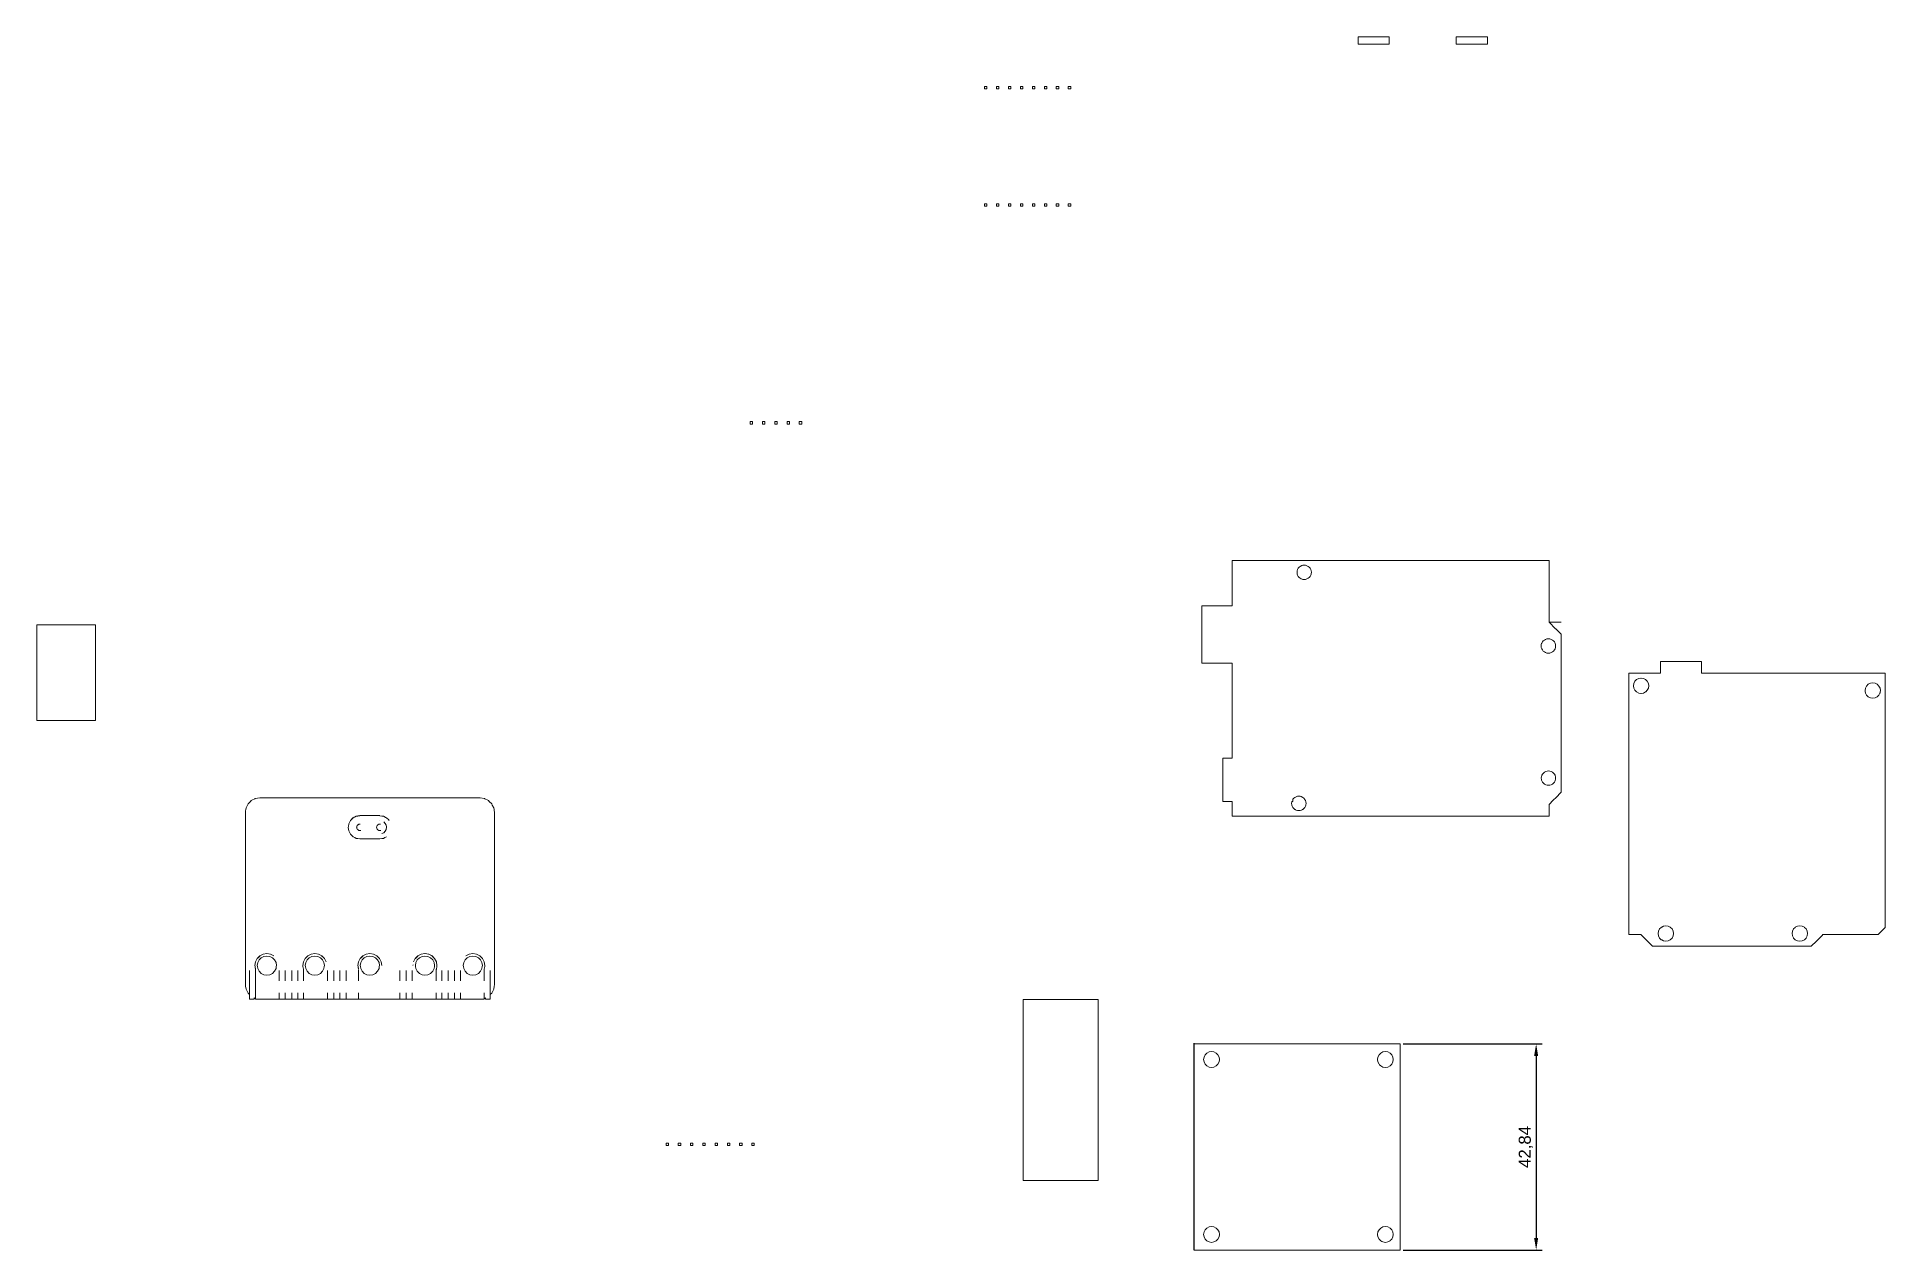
# Model space of a CAD drawing. Header units: millimetres. Extents: x 1538 to 3903, y 253 to 2632.
# Drawn here: x 3363.4 to 3747.8, y 1329.1 to 1581.3 of the extents above; entities that cross this region are included whole.
import ezdxf

# ---------------------------------------------------------------- set-up
doc = ezdxf.new("R2010")
doc.units = ezdxf.units.MM
doc.layers.add('Capa 1', color=7, linetype='Continuous')
doc.styles.get("Standard").update_dxf_attribs({"font": 'Arial.ttf'})
doc.dimstyles.new('ISO-25', dxfattribs={"dimtxt": 2.5, "dimasz": 2.5, "dimexe": 1.25, "dimexo": 0.625, "dimtad": 1, "dimtxsty": 'Standard', "dimcen": 2.5, "dimadec": 0, "dimazin": 0, "dimtfac": 1, "dimtmove": 0, "dimatfit": 3, "dimfxl": 1, "dimarcsym": 0})

msp = doc.modelspace()

# ---------------------------------------------------------------- blocks, each defined once
blk = doc.blocks.new('*D4')
at = {"color": 0, "lineweight": -2, "transparency": 16777216}
for p, q in [((3647.53, 1371.95), (3676.47, 1371.95)), ((3675.22, 1369.45), (3675.22, 1331.61)), ((3647.53, 1329.11), (3676.47, 1329.11))]:
    blk.add_line(p, q, dxfattribs=at)
at = {"color": 0, "transparency": 16777216}
for points in [[(3674.8, 1369.45), (3675.64, 1369.45), (3675.22, 1371.95)], [(3674.8, 1331.61), (3675.64, 1331.61), (3675.22, 1329.11)]]:
    blk.add_solid(points, dxfattribs=at)
at = {"layer": 'Defpoints', "color": 0, "transparency": 16777216}
for p in [(3646.91, 1371.95), (3646.91, 1329.11), (3675.22, 1329.11)]:
    blk.add_point(p, dxfattribs=at)
at = {"color": 0, "transparency": 16777216, "insert": (3673.09, 1350.53), "char_height": 2.5, "attachment_point": 5, "rotation": 90}
blk.add_mtext('42,84', dxfattribs=at)

# ---------------------------------------------------------------- dimensions: what is measured, and where the dimension line sits
dim = msp.add_linear_dim(base=(3675.222, 1329.106), p1=(3646.906, 1371.95), p2=(3646.906, 1329.106), angle=90, dimstyle='ISO-25')
dim.commit()
dim.dimension.update_dxf_attribs({"geometry": '*D4', "text_midpoint": (3673.094, 1350.528)})

# ---------------------------------------------------------------- linework, layer by layer
msp.add_line((3604.062, 1329.106), (3604.062, 1372.106))
at = {"layer": 'Capa 1', "lineweight": 0}
for points in [[(3638.188, 1579.818), (3638.188, 1581.313), (3639.186, 1581.313), (3641.718, 1581.313), (3643.488, 1581.313), (3643.668, 1581.313), (3644.662, 1581.313), (3644.662, 1579.818), (3643.668, 1579.818), (3643.488, 1579.818), (3641.718, 1579.818), (3639.186, 1579.818), (3638.188, 1579.818)], [(3665.09, 1581.313), (3665.09, 1579.818), (3662.104, 1579.818), (3658.616, 1579.818), (3658.616, 1581.313), (3662.104, 1581.313), (3665.09, 1581.313)], [(3560.969, 1571.025), (3560.969, 1570.527), (3560.471, 1570.527), (3560.471, 1571.025), (3560.969, 1571.025)], [(3563.46, 1571.025), (3563.46, 1570.527), (3562.962, 1570.527), (3562.962, 1571.025), (3563.46, 1571.025)], [(3565.951, 1571.025), (3565.951, 1570.527), (3565.453, 1570.527), (3565.453, 1571.025), (3565.951, 1571.025)], [(3568.442, 1571.025), (3568.442, 1570.527), (3567.944, 1570.527), (3567.944, 1571.025), (3568.442, 1571.025)], [(3570.933, 1571.025), (3570.933, 1570.527), (3570.435, 1570.527), (3570.435, 1571.025), (3570.933, 1571.025)], [(3573.424, 1571.025), (3573.424, 1570.527), (3572.926, 1570.527), (3572.926, 1571.025), (3573.424, 1571.025)], [(3575.915, 1571.025), (3575.915, 1570.527), (3575.417, 1570.527), (3575.417, 1571.025), (3575.915, 1571.025)], [(3578.406, 1571.025), (3578.406, 1570.527), (3577.908, 1570.527), (3577.908, 1571.025), (3578.406, 1571.025)], [(3560.969, 1546.614), (3560.969, 1546.116), (3560.471, 1546.116), (3560.471, 1546.614), (3560.969, 1546.614)], [(3563.46, 1546.614), (3563.46, 1546.116), (3562.962, 1546.116), (3562.962, 1546.614), (3563.46, 1546.614)], [(3565.951, 1546.614), (3565.951, 1546.116), (3565.453, 1546.116), (3565.453, 1546.614), (3565.951, 1546.614)], [(3568.442, 1546.614), (3568.442, 1546.116), (3567.944, 1546.116), (3567.944, 1546.614), (3568.442, 1546.614)], [(3570.933, 1546.614), (3570.933, 1546.116), (3570.435, 1546.116), (3570.435, 1546.614), (3570.933, 1546.614)], [(3573.424, 1546.614), (3573.424, 1546.116), (3572.926, 1546.116), (3572.926, 1546.614), (3573.424, 1546.614)], [(3575.915, 1546.614), (3575.915, 1546.116), (3575.417, 1546.116), (3575.417, 1546.614), (3575.915, 1546.614)], [(3578.406, 1546.614), (3578.406, 1546.116), (3577.908, 1546.116), (3577.908, 1546.614), (3578.406, 1546.614)], [(3511.755, 1501.34), (3512.253, 1501.34), (3512.253, 1500.842), (3511.755, 1500.842), (3511.755, 1501.34)], [(3514.306, 1501.34), (3514.804, 1501.34), (3514.804, 1500.842), (3514.306, 1500.842), (3514.306, 1501.34)], [(3516.856, 1501.34), (3517.354, 1501.34), (3517.354, 1500.842), (3516.856, 1500.842), (3516.856, 1501.34)], [(3519.407, 1501.34), (3519.905, 1501.34), (3519.905, 1500.842), (3519.407, 1500.842), (3519.407, 1501.34)], [(3521.958, 1501.34), (3522.456, 1501.34), (3522.456, 1500.842), (3521.958, 1500.842), (3521.958, 1501.34)], [(3612.014, 1419.279), (3612.014, 1419.96), (3612.014, 1420.458), (3612.014, 1420.649), (3612.014, 1421.62), (3612.014, 1422.372), (3610.059, 1422.372), (3610.059, 1422.386), (3610.059, 1422.616), (3610.059, 1423.11), (3610.059, 1423.214), (3610.059, 1424.211), (3610.059, 1424.763), (3610.059, 1425.261), (3610.059, 1426.154), (3610.059, 1427.313), (3610.059, 1427.811), (3610.059, 1429.864), (3610.059, 1430.362), (3610.059, 1431.339), (3612.014, 1431.339), (3612.014, 1431.357), (3612.014, 1431.459), (3612.014, 1432.231), (3612.014, 1432.415), (3612.014, 1432.456), (3612.014, 1432.913), (3612.014, 1433.427), (3612.014, 1433.527), (3612.014, 1433.826), (3612.014, 1434.822), (3612.014, 1434.971), (3612.014, 1435.818), (3612.014, 1437.217), (3612.014, 1437.715), (3612.014, 1437.811), (3612.014, 1439.106), (3612.014, 1441.836), (3612.014, 1448.484), (3612.014, 1449.07), (3612.014, 1451.1), (3605.712, 1451.1), (3605.712, 1452.665), (3605.712, 1454.085), (3605.712, 1454.37), (3605.712, 1454.672), (3605.712, 1457.701), (3605.712, 1457.751), (3605.712, 1458.181), (3605.712, 1458.231), (3605.712, 1459.652), (3605.712, 1459.89), (3605.712, 1460.068), (3605.712, 1461.636), (3605.712, 1463.056), (3612.014, 1463.056), (3612.014, 1465.691), (3612.014, 1471.669), (3612.014, 1472.497), (3616.815, 1472.497), (3619.804, 1472.497), (3624.356, 1472.497), (3625.482, 1472.497), (3627.35, 1472.497), (3628.476, 1472.497), (3629.433, 1472.497), (3638.428, 1472.497), (3641.718, 1472.497), (3643.488, 1472.497), (3649.759, 1472.497), (3651.869, 1472.497), (3652.398, 1472.497), (3654.644, 1472.497), (3655.103, 1472.497), (3656.232, 1472.497), (3658.744, 1472.497), (3661.345, 1472.497), (3676.277, 1472.497), (3676.405, 1472.497), (3676.518, 1472.497), (3677.905, 1472.497), (3677.905, 1459.647), (3679.261, 1459.647), (3679.271, 1459.647), (3680.434, 1459.647), (3680.434, 1459.646), (3679.271, 1459.646), (3679.261, 1459.646), (3677.905, 1459.646), (3679.261, 1458.29), (3679.271, 1458.28), (3679.321, 1458.231), (3679.851, 1457.701), (3680.434, 1457.118), (3680.434, 1455.206), (3680.434, 1455.199), (3680.434, 1450.975), (3680.434, 1450.213), (3680.434, 1449.216), (3680.434, 1449.07), (3680.434, 1447.692), (3680.434, 1446.696), (3680.434, 1445.146), (3680.434, 1444.15), (3680.434, 1443.416), (3680.434, 1439.106), (3680.434, 1437.811), (3680.434, 1437.715), (3680.434, 1437.217), (3680.434, 1435.818), (3680.434, 1434.971), (3680.434, 1434.822), (3680.434, 1433.826), (3680.434, 1433.527), (3680.434, 1433.427), (3680.434, 1432.913), (3680.434, 1432.456), (3680.434, 1432.415), (3680.434, 1432.231), (3680.434, 1431.459), (3680.434, 1430.362), (3680.434, 1429.864), (3680.434, 1427.811), (3680.434, 1427.313), (3680.434, 1426.154), (3680.434, 1425.724), (3680.434, 1425.261), (3680.434, 1424.763), (3680.434, 1424.286), (3680.359, 1424.211), (3679.362, 1423.214), (3678.764, 1422.616), (3677.904, 1421.757), (3677.903, 1421.756), (3677.903, 1421.756), (3677.955, 1421.704), (3677.903, 1421.704), (3677.903, 1421.62), (3677.903, 1420.649), (3677.903, 1420.473), (3677.903, 1420.458), (3677.903, 1419.96), (3677.903, 1419.279), (3652.398, 1419.279), (3651.869, 1419.279), (3643.488, 1419.279), (3612.014, 1419.279)], [(3627.127, 1468.523), (3627.272, 1468.537), (3627.35, 1468.561), (3627.553, 1468.623), (3627.812, 1468.761), (3628.038, 1468.947), (3628.124, 1469.051), (3628.224, 1469.174), (3628.363, 1469.433), (3628.426, 1469.643), (3628.447, 1469.714), (3628.476, 1470.006), (3628.447, 1470.298), (3628.363, 1470.579), (3628.224, 1470.838), (3628.124, 1470.96), (3628.038, 1471.064), (3627.812, 1471.25), (3627.553, 1471.389), (3627.35, 1471.45), (3627.272, 1471.474), (3627.127, 1471.488), (3626.98, 1471.502), (3626.688, 1471.474), (3626.511, 1471.42), (3626.407, 1471.389), (3626.318, 1471.341), (3626.148, 1471.25), (3625.921, 1471.064), (3625.735, 1470.838), (3625.597, 1470.579), (3625.511, 1470.298), (3625.482, 1470.006), (3625.511, 1469.714), (3625.533, 1469.643), (3625.597, 1469.433), (3625.735, 1469.174), (3625.921, 1468.947), (3626.148, 1468.761), (3626.318, 1468.67), (3626.407, 1468.623), (3626.688, 1468.537), (3626.98, 1468.508), (3627.127, 1468.523)], [(3375.595, 1459.111), (3375.595, 1458.231), (3375.595, 1458.181), (3375.595, 1457.751), (3375.595, 1457.701), (3375.595, 1454.672), (3375.595, 1454.37), (3375.595, 1451.1), (3375.595, 1449.07), (3375.595, 1448.484), (3375.595, 1441.836), (3375.595, 1439.184), (3367.3, 1439.184), (3366.628, 1439.184), (3363.689, 1439.184), (3363.39, 1439.184), (3363.39, 1449.07), (3363.39, 1451.1), (3363.39, 1454.37), (3363.39, 1454.672), (3363.39, 1457.701), (3363.39, 1457.751), (3363.39, 1458.181), (3363.39, 1458.231), (3363.39, 1459.111), (3363.689, 1459.111), (3366.628, 1459.111), (3367.3, 1459.111), (3367.848, 1459.111), (3375.595, 1459.111)], [(3678.057, 1453.223), (3678.338, 1453.309), (3678.356, 1453.318), (3678.596, 1453.447), (3678.823, 1453.632), (3679.009, 1453.86), (3679.148, 1454.119), (3679.232, 1454.4), (3679.261, 1454.691), (3679.232, 1454.983), (3679.167, 1455.199), (3679.165, 1455.206), (3679.148, 1455.264), (3679.009, 1455.523), (3678.823, 1455.75), (3678.596, 1455.936), (3678.338, 1456.074), (3678.057, 1456.16), (3677.765, 1456.188), (3677.525, 1456.165), (3677.473, 1456.16), (3677.192, 1456.074), (3676.933, 1455.936), (3676.706, 1455.75), (3676.519, 1455.523), (3676.382, 1455.264), (3676.364, 1455.206), (3676.362, 1455.199), (3676.296, 1454.983), (3676.277, 1454.792), (3676.267, 1454.691), (3676.277, 1454.591), (3676.296, 1454.4), (3676.382, 1454.119), (3676.405, 1454.075), (3676.518, 1453.861), (3676.519, 1453.86), (3676.706, 1453.632), (3676.933, 1453.447), (3677.173, 1453.318), (3677.192, 1453.309), (3677.473, 1453.223), (3677.765, 1453.194), (3678.057, 1453.223)], [(3734.882, 1394.705), (3734.699, 1394.523), (3734.201, 1394.025), (3733.498, 1393.321), (3732.453, 1392.277), (3727.553, 1392.277), (3725.042, 1392.277), (3724.433, 1392.277), (3723.436, 1392.277), (3722.571, 1392.277), (3720.061, 1392.277), (3719.451, 1392.277), (3718.454, 1392.277), (3716.96, 1392.277), (3715.963, 1392.277), (3714.369, 1392.277), (3713.373, 1392.277), (3710.671, 1392.277), (3710.67, 1392.277), (3710.668, 1392.277), (3709.13, 1392.277), (3709.128, 1392.277), (3709.124, 1392.277), (3708.991, 1392.277), (3708.471, 1392.277), (3706.926, 1392.277), (3706, 1392.277), (3705.003, 1392.277), (3701.329, 1392.277), (3700.594, 1392.277), (3700.52, 1392.277), (3699.523, 1392.277), (3699.407, 1392.277), (3696.977, 1394.707), (3696.977, 1394.721), (3696.963, 1394.721), (3694.483, 1394.721), (3694.483, 1399.197), (3694.483, 1400.559), (3694.483, 1405.175), (3694.483, 1419.104), (3694.483, 1419.279), (3694.483, 1419.96), (3694.483, 1420.458), (3694.483, 1420.649), (3694.483, 1421.62), (3694.483, 1422.616), (3694.483, 1423.214), (3694.483, 1424.211), (3694.483, 1424.763), (3694.483, 1425.261), (3694.483, 1426.154), (3694.483, 1427.313), (3694.483, 1427.811), (3694.483, 1429.864), (3694.483, 1430.362), (3694.483, 1431.459), (3694.483, 1432.231), (3694.483, 1432.415), (3694.483, 1432.456), (3694.483, 1432.913), (3694.483, 1433.427), (3694.483, 1433.527), (3694.483, 1433.826), (3694.483, 1434.822), (3694.483, 1434.971), (3694.483, 1435.818), (3694.483, 1437.217), (3694.483, 1437.715), (3694.483, 1437.811), (3694.483, 1439.106), (3694.483, 1449.07), (3695.449, 1449.07), (3696.963, 1449.07), (3696.977, 1449.07), (3698.643, 1449.07), (3700.594, 1449.07), (3701.059, 1449.07), (3701.059, 1451.461), (3702.103, 1451.461), (3709.628, 1451.461), (3709.628, 1450.565), (3709.628, 1449.648), (3709.628, 1449.07), (3712.475, 1449.07), (3714.986, 1449.07), (3727.779, 1449.07), (3730.29, 1449.07), (3735.006, 1449.07), (3735.791, 1449.07), (3736.788, 1449.07), (3738.382, 1449.07), (3738.659, 1449.07), (3739.157, 1449.07), (3739.378, 1449.07), (3740.972, 1449.07), (3741.209, 1449.07), (3741.708, 1449.07), (3741.969, 1449.07), (3742.668, 1449.07), (3743.629, 1449.07), (3745.975, 1449.07), (3746.822, 1449.07), (3747.788, 1449.07), (3747.788, 1448.129), (3747.788, 1445.367), (3747.788, 1444.869), (3747.788, 1443.837), (3747.788, 1442.817), (3747.788, 1442.442), (3747.788, 1442.441), (3747.788, 1442.422), (3747.788, 1442.319), (3747.788, 1440.266), (3747.788, 1439.768), (3747.788, 1439.106), (3747.788, 1437.811), (3747.788, 1437.715), (3747.788, 1437.217), (3747.788, 1435.818), (3747.788, 1434.971), (3747.788, 1434.822), (3747.788, 1433.527), (3747.788, 1433.427), (3747.788, 1432.913), (3747.788, 1432.456), (3747.788, 1432.415), (3747.788, 1431.459), (3747.788, 1430.362), (3747.788, 1429.864), (3747.788, 1427.811), (3747.788, 1427.313), (3747.788, 1425.261), (3747.788, 1424.763), (3747.788, 1424.211), (3747.788, 1423.214), (3747.788, 1422.616), (3747.788, 1421.62), (3747.788, 1420.649), (3747.788, 1419.104), (3747.788, 1408.004), (3747.788, 1407.505), (3747.788, 1405.453), (3747.788, 1404.955), (3747.788, 1402.902), (3747.788, 1402.404), (3747.788, 1400.352), (3747.788, 1399.853), (3747.788, 1399.624), (3747.788, 1399.126), (3747.788, 1397.074), (3747.788, 1396.575), (3747.788, 1396.165), (3746.345, 1394.721), (3734.897, 1394.721), (3734.882, 1394.721), (3734.882, 1394.705)], [(3696.977, 1448.016), (3696.963, 1448.013), (3696.552, 1447.948), (3696.108, 1447.721), (3695.754, 1447.368), (3695.528, 1446.923), (3695.449, 1446.43), (3695.528, 1445.936), (3695.754, 1445.491), (3696.09, 1445.156), (3696.108, 1445.138), (3696.552, 1444.911), (3696.963, 1444.847), (3696.977, 1444.844), (3697.046, 1444.833), (3697.54, 1444.911), (3697.985, 1445.138), (3698.003, 1445.156), (3698.338, 1445.491), (3698.565, 1445.936), (3698.643, 1446.43), (3698.565, 1446.923), (3698.338, 1447.368), (3697.985, 1447.721), (3697.54, 1447.948), (3697.046, 1448.027), (3696.977, 1448.016)], [(3746.517, 1444.495), (3746.707, 1444.869), (3746.743, 1444.94), (3746.778, 1445.156), (3746.811, 1445.367), (3746.822, 1445.433), (3746.743, 1445.926), (3746.517, 1446.372), (3746.163, 1446.725), (3745.718, 1446.952), (3745.225, 1447.03), (3744.732, 1446.952), (3744.286, 1446.725), (3743.934, 1446.372), (3743.706, 1445.926), (3743.629, 1445.433), (3743.639, 1445.367), (3743.672, 1445.156), (3743.706, 1444.94), (3743.742, 1444.869), (3743.934, 1444.495), (3744.286, 1444.142), (3744.732, 1443.915), (3745.225, 1443.837), (3745.718, 1443.915), (3746.163, 1444.142), (3746.517, 1444.495)], [(3676.392, 1426.649), (3676.529, 1426.39), (3676.716, 1426.162), (3676.727, 1426.154), (3676.943, 1425.977), (3677.202, 1425.839), (3677.483, 1425.753), (3677.775, 1425.724), (3678.067, 1425.753), (3678.348, 1425.839), (3678.606, 1425.977), (3678.822, 1426.154), (3678.833, 1426.162), (3679.019, 1426.39), (3679.158, 1426.649), (3679.201, 1426.791), (3679.242, 1426.93), (3679.271, 1427.222), (3679.262, 1427.313), (3679.242, 1427.514), (3679.158, 1427.795), (3679.149, 1427.811), (3679.019, 1428.054), (3678.833, 1428.28), (3678.606, 1428.466), (3678.348, 1428.605), (3678.067, 1428.69), (3677.775, 1428.718), (3677.525, 1428.694), (3677.483, 1428.69), (3677.202, 1428.605), (3676.943, 1428.466), (3676.716, 1428.28), (3676.529, 1428.054), (3676.401, 1427.811), (3676.392, 1427.795), (3676.306, 1427.514), (3676.286, 1427.313), (3676.277, 1427.222), (3676.306, 1426.93), (3676.348, 1426.791), (3676.392, 1426.649)], [(3406.876, 1421.043), (3407.17, 1421.62), (3407.302, 1421.877), (3407.797, 1422.372), (3407.811, 1422.386), (3407.964, 1422.54), (3408.115, 1422.616), (3408.721, 1422.925), (3408.798, 1422.964), (3409.716, 1423.11), (3409.723, 1423.11), (3413.704, 1423.11), (3421.044, 1423.11), (3424.303, 1423.11), (3426.85, 1423.11), (3431.056, 1423.11), (3433.962, 1423.11), (3434.19, 1423.11), (3451.436, 1423.11), (3451.569, 1423.11), (3455.551, 1423.11), (3455.563, 1423.11), (3456.476, 1422.965), (3456.552, 1422.927), (3457.16, 1422.616), (3457.31, 1422.54), (3457.464, 1422.386), (3457.478, 1422.372), (3457.973, 1421.877), (3458.104, 1421.62), (3458.397, 1421.043), (3458.456, 1420.67), (3458.46, 1420.649), (3458.49, 1420.458), (3458.543, 1420.124), (3458.543, 1420.118), (3458.543, 1419.96), (3458.543, 1419.279), (3458.543, 1419.104), (3458.543, 1405.175), (3458.543, 1400.559), (3458.543, 1399.197), (3458.543, 1392.277), (3458.543, 1387.24), (3458.543, 1385.745), (3458.543, 1384.253), (3458.543, 1384.247), (3458.494, 1383.939), (3458.397, 1383.329), (3457.973, 1382.495), (3457.684, 1382.206), (3457.684, 1383.939), (3457.684, 1384.253), (3457.684, 1385.745), (3457.684, 1385.746), (3457.684, 1387.24), (3457.681, 1387.24), (3457.681, 1385.746), (3457.681, 1385.745), (3457.681, 1381.262), (3456.687, 1381.262), (3456.685, 1381.262), (3456.685, 1381.441), (3456.685, 1381.514), (3456.476, 1381.408), (3456.403, 1381.396), (3456.403, 1382.604), (3456.401, 1382.604), (3456.401, 1381.262), (3456.401, 1381.261), (3451.718, 1381.261), (3451.718, 1381.262), (3451.52, 1381.262), (3451.52, 1382.604), (3451.518, 1382.604), (3451.518, 1381.262), (3451.436, 1381.262), (3450.524, 1381.262), (3450.225, 1381.262), (3450.225, 1382.604), (3450.223, 1382.604), (3450.223, 1381.262), (3449.228, 1381.262), (3448.929, 1381.262), (3448.929, 1382.604), (3448.928, 1382.604), (3448.928, 1381.262), (3447.932, 1381.262), (3447.634, 1381.262), (3447.634, 1382.604), (3447.633, 1382.604), (3447.633, 1381.262), (3446.637, 1381.262), (3446.438, 1381.262), (3446.438, 1382.604), (3446.437, 1382.604), (3446.437, 1381.262), (3446.437, 1381.261), (3441.754, 1381.261), (3441.754, 1381.262), (3441.466, 1381.262), (3441.466, 1382.604), (3441.465, 1382.604), (3441.465, 1381.262), (3440.47, 1381.262), (3440.171, 1381.262), (3440.171, 1382.604), (3440.17, 1382.604), (3440.17, 1381.262), (3439.174, 1381.262), (3438.875, 1381.262), (3438.875, 1382.604), (3438.874, 1382.604), (3438.874, 1381.262), (3437.878, 1381.262), (3437.579, 1381.262), (3436.583, 1381.262), (3436.284, 1381.262), (3435.288, 1381.262), (3434.979, 1381.262), (3434.979, 1381.261), (3430.296, 1381.261), (3430.296, 1381.262), (3430.296, 1382.604), (3430.295, 1382.604), (3430.295, 1381.262), (3430.004, 1381.262), (3429.007, 1381.262), (3428.709, 1381.262), (3427.712, 1381.262), (3427.712, 1382.604), (3427.711, 1382.604), (3427.711, 1381.262), (3427.412, 1381.262), (3426.417, 1381.262), (3426.417, 1382.604), (3426.416, 1382.604), (3426.416, 1381.262), (3426.129, 1381.262), (3425.134, 1381.262), (3425.134, 1382.604), (3425.133, 1382.604), (3425.133, 1381.262), (3424.836, 1381.262), (3423.84, 1381.262), (3423.84, 1382.604), (3423.839, 1382.604), (3423.839, 1381.262), (3423.52, 1381.262), (3423.52, 1381.261), (3418.838, 1381.261), (3418.838, 1381.262), (3418.838, 1382.604), (3418.836, 1382.604), (3418.836, 1381.262), (3418.672, 1381.262), (3417.678, 1381.262), (3417.678, 1382.604), (3417.676, 1382.604), (3417.676, 1381.262), (3417.37, 1381.262), (3416.375, 1381.262), (3416.375, 1382.604), (3416.373, 1382.604), (3416.373, 1381.262), (3416.044, 1381.262), (3415.049, 1381.262), (3415.049, 1382.604), (3415.047, 1382.604), (3415.047, 1381.262), (3414.774, 1381.262), (3413.78, 1381.262), (3413.78, 1382.604), (3413.778, 1382.604), (3413.778, 1381.262), (3413.555, 1381.262), (3410.366, 1381.262), (3408.874, 1381.262), (3408.874, 1385.745), (3408.874, 1385.746), (3408.874, 1387.272), (3408.874, 1387.29), (3408.874, 1387.407), (3408.874, 1387.412), (3408.846, 1387.467), (3408.758, 1388.021), (3408.724, 1388.237), (3408.846, 1389.006), (3409.2, 1389.7), (3409.22, 1389.72), (3409.451, 1389.952), (3409.731, 1390.231), (3409.751, 1390.251), (3410.445, 1390.605), (3411.215, 1390.728), (3411.984, 1390.605), (3412.679, 1390.251), (3412.677, 1390.253), (3411.982, 1390.608), (3411.977, 1390.609), (3411.225, 1390.728), (3411.212, 1390.73), (3411.2, 1390.728), (3410.443, 1390.608), (3410.434, 1390.603), (3409.749, 1390.253), (3409.743, 1390.247), (3409.198, 1389.702), (3409.193, 1389.694), (3408.843, 1389.008), (3408.841, 1388.997), (3408.724, 1388.257), (3408.721, 1388.238), (3408.724, 1388.219), (3408.756, 1388.021), (3408.794, 1387.779), (3408.843, 1387.468), (3408.847, 1387.46), (3408.871, 1387.413), (3408.871, 1387.309), (3408.871, 1387.291), (3408.871, 1385.746), (3408.871, 1385.745), (3408.871, 1384.253), (3408.871, 1383.939), (3408.871, 1381.395), (3408.798, 1381.407), (3408.721, 1381.446), (3408.58, 1381.518), (3408.58, 1381.262), (3408.578, 1381.262), (3407.584, 1381.262), (3407.584, 1387.24), (3407.582, 1387.24), (3407.582, 1384.253), (3407.582, 1383.939), (3407.582, 1382.215), (3407.302, 1382.495), (3406.876, 1383.329), (3406.779, 1383.939), (3406.732, 1384.241), (3406.732, 1384.253), (3406.732, 1387.24), (3406.732, 1392.277), (3406.732, 1399.197), (3406.732, 1405.175), (3406.732, 1416.633), (3406.732, 1417.131), (3406.732, 1419.104), (3406.732, 1419.279), (3406.732, 1419.96), (3406.732, 1420.119), (3406.732, 1420.131), (3406.783, 1420.458), (3406.814, 1420.649), (3406.817, 1420.67), (3406.876, 1421.043)], [(3624.623, 1422.616), (3624.623, 1422.386), (3624.47, 1422.386), (3624.423, 1422.386), (3624.385, 1422.263), (3624.356, 1421.971), (3624.385, 1421.679), (3624.403, 1421.62), (3624.47, 1421.401), (3624.471, 1421.398), (3624.608, 1421.139), (3624.795, 1420.912), (3625.022, 1420.726), (3625.128, 1420.67), (3625.167, 1420.649), (3625.281, 1420.588), (3625.562, 1420.502), (3625.854, 1420.473), (3626.146, 1420.502), (3626.427, 1420.588), (3626.54, 1420.649), (3626.579, 1420.67), (3626.685, 1420.726), (3626.912, 1420.912), (3627.098, 1421.139), (3627.237, 1421.398), (3627.304, 1421.62), (3627.322, 1421.679), (3627.35, 1421.971), (3627.322, 1422.263), (3627.237, 1422.544), (3627.198, 1422.616), (3627.127, 1422.749), (3627.098, 1422.803), (3626.912, 1423.029), (3626.686, 1423.214), (3626.685, 1423.215), (3626.511, 1423.309), (3626.427, 1423.354), (3626.318, 1423.387), (3626.146, 1423.439), (3625.854, 1423.467), (3625.562, 1423.439), (3625.281, 1423.354), (3625.022, 1423.215), (3625.021, 1423.214), (3624.795, 1423.029), (3624.623, 1422.821), (3624.623, 1422.616)], [(3430.554, 1414.577), (3430.556, 1414.577), (3430.568, 1414.579), (3430.581, 1414.581), (3432.972, 1414.581), (3432.975, 1414.581), (3433.252, 1414.581), (3433.256, 1414.581), (3433.739, 1414.581), (3433.744, 1414.581), (3434.178, 1414.581), (3434.187, 1414.581), (3434.677, 1414.581), (3434.69, 1414.579), (3434.703, 1414.577), (3434.715, 1414.579), (3435.128, 1414.644), (3435.449, 1414.694), (3435.457, 1414.698), (3435.752, 1414.849), (3436.122, 1415.038), (3436.124, 1415.04), (3435.749, 1414.849), (3435.451, 1414.697), (3435.128, 1414.646), (3434.705, 1414.579), (3434.68, 1414.583), (3434.665, 1414.583), (3434.184, 1414.583), (3434.174, 1414.583), (3433.742, 1414.583), (3433.737, 1414.583), (3433.255, 1414.583), (3433.251, 1414.583), (3432.975, 1414.583), (3432.972, 1414.583), (3430.594, 1414.583), (3430.585, 1414.583), (3430.56, 1414.579), (3430.554, 1414.58), (3430.145, 1414.645), (3429.813, 1414.697), (3429.516, 1414.849), (3429.174, 1415.023), (3429.141, 1415.04), (3428.677, 1415.503), (3428.606, 1415.574), (3428.263, 1416.248), (3428.209, 1416.588), (3428.145, 1416.994), (3428.166, 1417.131), (3428.263, 1417.74), (3428.606, 1418.414), (3428.677, 1418.484), (3428.684, 1418.491), (3429.141, 1418.948), (3429.379, 1419.069), (3429.447, 1419.104), (3429.788, 1419.279), (3429.813, 1419.292), (3430.145, 1419.344), (3430.56, 1419.409), (3430.56, 1419.412), (3430.56, 1419.415), (3431.054, 1419.415), (3432.972, 1419.415), (3432.975, 1419.415), (3433.961, 1419.415), (3434.188, 1419.415), (3434.703, 1419.415), (3434.703, 1419.418), (3434.188, 1419.418), (3433.961, 1419.418), (3432.975, 1419.418), (3432.972, 1419.418), (3431.054, 1419.418), (3430.56, 1419.418), (3430.555, 1419.418), (3430.555, 1419.412), (3430.555, 1419.412), (3430.537, 1419.409), (3430.145, 1419.347), (3429.809, 1419.294), (3429.801, 1419.29), (3429.779, 1419.279), (3429.438, 1419.104), (3429.369, 1419.069), (3429.135, 1418.95), (3429.125, 1418.939), (3428.677, 1418.492), (3428.676, 1418.491), (3428.6, 1418.416), (3428.592, 1418.4), (3428.257, 1417.741), (3428.254, 1417.723), (3428.16, 1417.131), (3428.145, 1417.032), (3428.139, 1416.994), (3428.145, 1416.956), (3428.203, 1416.588), (3428.257, 1416.247), (3428.266, 1416.229), (3428.6, 1415.573), (3428.613, 1415.56), (3428.677, 1415.496), (3429.135, 1415.038), (3429.151, 1415.03), (3429.174, 1415.018), (3429.506, 1414.849), (3429.809, 1414.694), (3429.824, 1414.692), (3430.145, 1414.641), (3430.543, 1414.579), (3430.554, 1414.577)], [(3436.658, 1418.416), (3436.582, 1418.491), (3436.548, 1418.525), (3436.122, 1418.95), (3435.895, 1419.066), (3435.82, 1419.104), (3435.478, 1419.279), (3435.449, 1419.294), (3435.446, 1419.294), (3435.128, 1419.344), (3434.721, 1419.409), (3434.705, 1419.412), (3434.705, 1419.409), (3435.128, 1419.342), (3435.451, 1419.292), (3435.476, 1419.279), (3435.818, 1419.104), (3435.893, 1419.066), (3436.124, 1418.948), (3436.548, 1418.524), (3436.581, 1418.491), (3436.659, 1418.414), (3436.662, 1418.406), (3436.658, 1418.416), (3436.658, 1418.416)], [(3430.168, 1416.454), (3430.145, 1416.477), (3430.033, 1416.588), (3430.02, 1416.601), (3429.925, 1416.788), (3429.893, 1416.994), (3429.914, 1417.131), (3429.925, 1417.2), (3430.02, 1417.386), (3430.145, 1417.511), (3430.168, 1417.534), (3430.355, 1417.63), (3430.554, 1417.66), (3430.559, 1417.661), (3430.561, 1417.661), (3430.603, 1417.655), (3430.562, 1417.661), (3430.559, 1417.662), (3430.556, 1417.662), (3430.554, 1417.662), (3430.55, 1417.661), (3430.35, 1417.63), (3430.347, 1417.628), (3430.163, 1417.535), (3430.156, 1417.528), (3430.145, 1417.517), (3430.015, 1417.387), (3430.009, 1417.375), (3429.92, 1417.201), (3429.918, 1417.185), (3429.909, 1417.131), (3429.893, 1417.032), (3429.887, 1416.994), (3429.893, 1416.956), (3429.92, 1416.788), (3429.927, 1416.774), (3430.015, 1416.601), (3430.025, 1416.591), (3430.028, 1416.588), (3430.145, 1416.471), (3430.163, 1416.453), (3430.175, 1416.447), (3430.35, 1416.358), (3430.36, 1416.357), (3430.55, 1416.326), (3430.554, 1416.326), (3430.556, 1416.325), (3430.559, 1416.326), (3430.562, 1416.326), (3430.762, 1416.358), (3430.763, 1416.359), (3430.561, 1416.326), (3430.559, 1416.327), (3430.554, 1416.327), (3430.355, 1416.359), (3430.168, 1416.454)], [(3434.498, 1416.359), (3434.312, 1416.454), (3434.178, 1416.588), (3434.165, 1416.601), (3434.07, 1416.788), (3434.037, 1416.994), (3434.059, 1417.131), (3434.07, 1417.2), (3434.165, 1417.386), (3434.312, 1417.534), (3434.498, 1417.63), (3434.698, 1417.66), (3434.705, 1417.661), (3434.845, 1417.64), (3434.709, 1417.661), (3434.703, 1417.662), (3434.698, 1417.662), (3434.696, 1417.661), (3434.496, 1417.63), (3434.496, 1417.629), (3434.31, 1417.535), (3434.306, 1417.531), (3434.162, 1417.387), (3434.158, 1417.379), (3434.067, 1417.201), (3434.065, 1417.191), (3434.056, 1417.131), (3434.037, 1417.013), (3434.034, 1416.994), (3434.037, 1416.975), (3434.067, 1416.788), (3434.071, 1416.779), (3434.162, 1416.601), (3434.168, 1416.595), (3434.175, 1416.588), (3434.31, 1416.453), (3434.316, 1416.45), (3434.496, 1416.358), (3434.502, 1416.357), (3434.696, 1416.326), (3434.703, 1416.325), (3434.709, 1416.326), (3434.909, 1416.358), (3434.911, 1416.359), (3434.705, 1416.326), (3434.698, 1416.327), (3434.498, 1416.359)], [(3434.707, 1418.382), (3434.704, 1418.382), (3434.704, 1418.376), (3434.707, 1418.375), (3434.707, 1418.376), (3434.707, 1418.382)], [(3435.821, 1416.182), (3435.515, 1415.876), (3435.132, 1415.681), (3435.132, 1415.681), (3435.517, 1415.877), (3435.517, 1415.877), (3435.823, 1416.183), (3435.824, 1416.185), (3436.018, 1416.567), (3436.019, 1416.573), (3436.021, 1416.588), (3436.084, 1416.981), (3436.086, 1416.994), (3436.084, 1417.006), (3436.064, 1417.131), (3436.018, 1417.42), (3436.015, 1417.426), (3435.823, 1417.806), (3435.82, 1417.809), (3435.517, 1418.111), (3435.821, 1417.807), (3436.016, 1417.421), (3436.062, 1417.131), (3436.084, 1416.994), (3436.019, 1416.588), (3436.016, 1416.567), (3435.893, 1416.325), (3435.821, 1416.182)], [(3703.483, 1395.856), (3703.155, 1396.183), (3703.129, 1396.209), (3702.685, 1396.436), (3702.191, 1396.515), (3701.697, 1396.436), (3701.329, 1396.248), (3701.252, 1396.209), (3701.226, 1396.183), (3700.899, 1395.856), (3700.672, 1395.411), (3700.594, 1394.917), (3700.672, 1394.424), (3700.899, 1393.979), (3701.252, 1393.626), (3701.329, 1393.587), (3701.697, 1393.399), (3702.191, 1393.321), (3702.685, 1393.399), (3703.129, 1393.626), (3703.483, 1393.979), (3703.709, 1394.424), (3703.788, 1394.917), (3703.709, 1395.411), (3703.483, 1395.856)], [(3731.354, 1395.856), (3731.028, 1396.183), (3731.002, 1396.209), (3730.556, 1396.436), (3730.063, 1396.515), (3729.57, 1396.436), (3729.124, 1396.209), (3729.099, 1396.183), (3728.772, 1395.856), (3728.545, 1395.411), (3728.467, 1394.917), (3728.529, 1394.523), (3728.545, 1394.424), (3728.748, 1394.025), (3728.772, 1393.979), (3729.124, 1393.626), (3729.57, 1393.399), (3730.063, 1393.321), (3730.556, 1393.399), (3731.002, 1393.626), (3731.354, 1393.979), (3731.378, 1394.025), (3731.582, 1394.424), (3731.597, 1394.523), (3731.66, 1394.917), (3731.582, 1395.411), (3731.354, 1395.856)], [(3413.112, 1387.62), (3413.176, 1388.021), (3413.21, 1388.237), (3413.112, 1388.853), (3412.829, 1389.409), (3412.388, 1389.851), (3411.832, 1390.134), (3411.215, 1390.231), (3410.599, 1390.134), (3410.043, 1389.851), (3409.601, 1389.409), (3409.317, 1388.853), (3409.22, 1388.237), (3409.254, 1388.021), (3409.317, 1387.62), (3409.601, 1387.064), (3410.043, 1386.623), (3410.599, 1386.34), (3411.215, 1386.241), (3411.832, 1386.34), (3412.388, 1386.623), (3412.829, 1387.064), (3413.112, 1387.62)], [(3418.836, 1387.302), (3418.836, 1387.291), (3418.836, 1385.746), (3418.836, 1385.745), (3418.836, 1385.095), (3418.838, 1385.095), (3418.838, 1385.745), (3418.838, 1385.746), (3418.838, 1387.278), (3418.838, 1387.29), (3418.838, 1387.409), (3418.838, 1387.412), (3418.81, 1387.467), (3418.722, 1388.021), (3418.688, 1388.237), (3418.81, 1389.006), (3419.163, 1389.7), (3419.183, 1389.72), (3419.415, 1389.952), (3419.694, 1390.231), (3419.714, 1390.251), (3420.409, 1390.605), (3421.179, 1390.728), (3421.948, 1390.605), (3422.643, 1390.251), (3422.663, 1390.231), (3422.895, 1389.999), (3423.174, 1389.72), (3423.194, 1389.7), (3423.546, 1389.008), (3423.546, 1389.008), (3423.193, 1389.702), (3423.193, 1389.702), (3422.642, 1390.253), (3422.64, 1390.254), (3421.947, 1390.608), (3421.94, 1390.609), (3421.19, 1390.728), (3421.177, 1390.73), (3421.164, 1390.728), (3420.408, 1390.608), (3420.399, 1390.604), (3419.713, 1390.253), (3419.708, 1390.248), (3419.162, 1389.702), (3419.159, 1389.696), (3418.808, 1389.008), (3418.806, 1388.999), (3418.688, 1388.25), (3418.686, 1388.238), (3418.688, 1388.225), (3418.72, 1388.021), (3418.758, 1387.779), (3418.808, 1387.468), (3418.81, 1387.462), (3418.836, 1387.413), (3418.836, 1387.302)], [(3423.076, 1387.62), (3423.139, 1388.021), (3423.174, 1388.237), (3423.076, 1388.853), (3422.793, 1389.409), (3422.352, 1389.851), (3421.796, 1390.134), (3421.179, 1390.231), (3420.562, 1390.134), (3420.006, 1389.851), (3419.565, 1389.409), (3419.281, 1388.853), (3419.183, 1388.237), (3419.217, 1388.021), (3419.281, 1387.62), (3419.565, 1387.064), (3420.006, 1386.623), (3420.562, 1386.34), (3421.179, 1386.241), (3421.796, 1386.34), (3422.352, 1386.623), (3422.793, 1387.064), (3423.076, 1387.62)], [(3431.173, 1390.251), (3431.867, 1390.605), (3432.637, 1390.728), (3433.406, 1390.605), (3434.101, 1390.251), (3434.121, 1390.231), (3434.353, 1389.999), (3434.632, 1389.72), (3434.652, 1389.7), (3435.006, 1389.006), (3435.128, 1388.237), (3435.128, 1388.238), (3435.006, 1389.008), (3435.005, 1389.009), (3434.652, 1389.702), (3434.65, 1389.704), (3434.101, 1390.253), (3434.097, 1390.255), (3433.406, 1390.608), (3433.398, 1390.609), (3432.649, 1390.728), (3432.636, 1390.73), (3432.624, 1390.728), (3431.867, 1390.608), (3431.859, 1390.604), (3431.173, 1390.253), (3431.168, 1390.249), (3430.622, 1389.702), (3430.619, 1389.698), (3430.268, 1389.008), (3430.267, 1389.005), (3430.146, 1388.244), (3430.145, 1388.238), (3430.146, 1388.231), (3430.18, 1388.021), (3430.218, 1387.779), (3430.248, 1387.589), (3430.18, 1388.021), (3430.146, 1388.237), (3430.268, 1389.006), (3430.622, 1389.7), (3430.641, 1389.72), (3430.873, 1389.952), (3431.153, 1390.231), (3431.173, 1390.251)], [(3434.534, 1387.62), (3434.598, 1388.021), (3434.632, 1388.237), (3434.534, 1388.853), (3434.251, 1389.409), (3433.81, 1389.851), (3433.254, 1390.134), (3432.637, 1390.231), (3432.02, 1390.134), (3431.464, 1389.851), (3431.023, 1389.409), (3430.739, 1388.853), (3430.641, 1388.237), (3430.676, 1388.021), (3430.739, 1387.62), (3431.023, 1387.064), (3431.464, 1386.623), (3432.02, 1386.34), (3432.637, 1386.241), (3433.254, 1386.34), (3433.81, 1386.623), (3434.251, 1387.064), (3434.534, 1387.62)], [(3441.628, 1388.382), (3441.605, 1388.238), (3441.605, 1388.237), (3441.628, 1388.382)], [(3442.631, 1390.251), (3443.325, 1390.605), (3444.095, 1390.728), (3444.865, 1390.605), (3445.559, 1390.251), (3445.579, 1390.231), (3445.811, 1389.999), (3446.09, 1389.72), (3446.11, 1389.7), (3446.464, 1389.006), (3446.586, 1388.237), (3446.552, 1388.021), (3446.464, 1387.467), (3446.437, 1387.414), (3446.437, 1387.413), (3446.437, 1387.099), (3446.437, 1387.099), (3446.437, 1386.668), (3446.437, 1386.668), (3446.437, 1386.118), (3446.437, 1386.116), (3446.437, 1385.746), (3446.437, 1385.745), (3446.437, 1385.095), (3446.438, 1385.095), (3446.438, 1385.745), (3446.438, 1385.746), (3446.438, 1386.116), (3446.438, 1386.118), (3446.438, 1386.668), (3446.438, 1386.669), (3446.438, 1387.1), (3446.438, 1387.1), (3446.438, 1387.415), (3446.465, 1387.468), (3446.465, 1387.469), (3446.553, 1388.021), (3446.586, 1388.231), (3446.587, 1388.238), (3446.586, 1388.244), (3446.465, 1389.008), (3446.463, 1389.012), (3446.111, 1389.702), (3446.107, 1389.706), (3445.56, 1390.253), (3445.554, 1390.256), (3444.866, 1390.608), (3444.856, 1390.61), (3444.109, 1390.728), (3444.096, 1390.73), (3444.084, 1390.728), (3443.326, 1390.608), (3443.318, 1390.604), (3442.632, 1390.253), (3442.629, 1390.25), (3442.081, 1389.702), (3442.08, 1389.7), (3441.727, 1389.008), (3441.727, 1389.008), (3442.08, 1389.7), (3442.1, 1389.72), (3442.332, 1389.952), (3442.611, 1390.231), (3442.631, 1390.251)], [(3445.993, 1387.62), (3446.056, 1388.021), (3446.09, 1388.237), (3445.993, 1388.853), (3445.71, 1389.409), (3445.268, 1389.851), (3444.712, 1390.134), (3444.095, 1390.231), (3443.479, 1390.134), (3442.923, 1389.851), (3442.481, 1389.409), (3442.197, 1388.853), (3442.1, 1388.237), (3442.134, 1388.021), (3442.197, 1387.62), (3442.481, 1387.064), (3442.923, 1386.623), (3443.479, 1386.34), (3444.095, 1386.241), (3444.712, 1386.34), (3445.268, 1386.623), (3445.71, 1387.064), (3445.993, 1387.62)], [(3455.956, 1387.62), (3456.02, 1388.021), (3456.054, 1388.237), (3455.956, 1388.853), (3455.673, 1389.409), (3455.232, 1389.851), (3454.676, 1390.134), (3454.059, 1390.231), (3453.442, 1390.134), (3452.886, 1389.851), (3452.445, 1389.409), (3452.161, 1388.853), (3452.063, 1388.237), (3452.098, 1388.021), (3452.161, 1387.62), (3452.445, 1387.064), (3452.886, 1386.623), (3453.442, 1386.34), (3454.059, 1386.241), (3454.676, 1386.34), (3455.232, 1386.623), (3455.673, 1387.064), (3455.956, 1387.62)], [(3456.55, 1388.237), (3456.516, 1388.021), (3456.427, 1387.467), (3456.401, 1387.414), (3456.401, 1387.411), (3456.401, 1387.099), (3456.401, 1387.098), (3456.401, 1386.668), (3456.401, 1386.667), (3456.401, 1386.118), (3456.401, 1386.116), (3456.401, 1385.746), (3456.401, 1385.745), (3456.401, 1385.095), (3456.403, 1385.095), (3456.403, 1385.745), (3456.403, 1385.746), (3456.403, 1386.116), (3456.403, 1386.118), (3456.403, 1386.668), (3456.403, 1386.669), (3456.403, 1387.1), (3456.403, 1387.101), (3456.403, 1387.415), (3456.429, 1387.468), (3456.43, 1387.472), (3456.517, 1388.021), (3456.55, 1388.225), (3456.552, 1388.238), (3456.55, 1388.25), (3456.429, 1389.008), (3456.426, 1389.015), (3456.076, 1389.702), (3456.07, 1389.709), (3455.525, 1390.253), (3455.517, 1390.258), (3454.83, 1390.608), (3454.819, 1390.61), (3454.074, 1390.728), (3454.061, 1390.73), (3454.048, 1390.728), (3453.291, 1390.608), (3453.283, 1390.604), (3452.596, 1390.253), (3452.594, 1390.251), (3453.289, 1390.605), (3454.059, 1390.728), (3454.828, 1390.605), (3455.523, 1390.251), (3455.543, 1390.231), (3455.775, 1389.999), (3456.054, 1389.72), (3456.074, 1389.7), (3456.427, 1389.006), (3456.55, 1388.237)], [(3413.778, 1385.746), (3413.778, 1385.745), (3413.778, 1385.095), (3413.78, 1385.095), (3413.78, 1385.745), (3413.78, 1385.746), (3413.78, 1387.24), (3413.778, 1387.24), (3413.778, 1385.746)], [(3415.047, 1385.746), (3415.047, 1385.745), (3415.047, 1385.095), (3415.049, 1385.095), (3415.049, 1385.745), (3415.049, 1385.746), (3415.049, 1387.24), (3415.047, 1387.24), (3415.047, 1385.746)], [(3416.373, 1385.746), (3416.373, 1385.745), (3416.373, 1385.095), (3416.375, 1385.095), (3416.375, 1385.745), (3416.375, 1385.746), (3416.375, 1387.24), (3416.373, 1387.24), (3416.373, 1385.746)], [(3417.676, 1385.746), (3417.676, 1385.745), (3417.676, 1385.095), (3417.678, 1385.095), (3417.678, 1385.745), (3417.678, 1385.746), (3417.678, 1387.24), (3417.676, 1387.24), (3417.676, 1385.746)], [(3423.839, 1385.746), (3423.839, 1385.745), (3423.839, 1385.095), (3423.84, 1385.095), (3423.84, 1385.745), (3423.84, 1385.746), (3423.84, 1387.24), (3423.839, 1387.24), (3423.839, 1385.746)], [(3425.133, 1385.746), (3425.133, 1385.745), (3425.133, 1385.095), (3425.134, 1385.095), (3425.134, 1385.745), (3425.134, 1385.746), (3425.134, 1387.24), (3425.133, 1387.24), (3425.133, 1385.746)], [(3426.416, 1385.746), (3426.416, 1385.745), (3426.416, 1385.095), (3426.417, 1385.095), (3426.417, 1385.745), (3426.417, 1385.746), (3426.417, 1387.24), (3426.416, 1387.24), (3426.416, 1385.746)], [(3427.711, 1385.746), (3427.711, 1385.745), (3427.711, 1385.095), (3427.712, 1385.095), (3427.712, 1385.745), (3427.712, 1385.746), (3427.712, 1387.24), (3427.711, 1387.24), (3427.711, 1385.746)], [(3430.295, 1385.746), (3430.295, 1385.745), (3430.295, 1385.095), (3430.296, 1385.095), (3430.296, 1385.745), (3430.296, 1385.746), (3430.296, 1387.29), (3430.296, 1387.292), (3430.296, 1387.412), (3430.295, 1387.414), (3430.295, 1387.298), (3430.295, 1387.296), (3430.295, 1385.746)], [(3438.874, 1385.746), (3438.874, 1385.745), (3438.874, 1385.095), (3438.875, 1385.095), (3438.875, 1385.745), (3438.875, 1385.746), (3438.875, 1387.24), (3438.874, 1387.24), (3438.874, 1385.746)], [(3440.17, 1385.746), (3440.17, 1385.745), (3440.17, 1385.095), (3440.171, 1385.095), (3440.171, 1385.745), (3440.171, 1385.746), (3440.171, 1387.24), (3440.17, 1387.24), (3440.17, 1385.746)], [(3441.465, 1385.746), (3441.465, 1385.745), (3441.465, 1385.095), (3441.466, 1385.095), (3441.466, 1385.745), (3441.466, 1385.746), (3441.466, 1387.24), (3441.465, 1387.24), (3441.465, 1385.746)], [(3447.633, 1385.746), (3447.633, 1385.745), (3447.633, 1385.095), (3447.634, 1385.095), (3447.634, 1385.745), (3447.634, 1385.746), (3447.634, 1387.24), (3447.633, 1387.24), (3447.633, 1385.746)], [(3448.928, 1385.746), (3448.928, 1385.745), (3448.928, 1385.095), (3448.929, 1385.095), (3448.929, 1385.745), (3448.929, 1385.746), (3448.929, 1387.24), (3448.928, 1387.24), (3448.928, 1385.746)], [(3450.223, 1385.746), (3450.223, 1385.745), (3450.223, 1385.095), (3450.225, 1385.095), (3450.225, 1385.745), (3450.225, 1385.746), (3450.225, 1387.24), (3450.223, 1387.24), (3450.223, 1385.746)], [(3451.518, 1385.746), (3451.518, 1385.745), (3451.518, 1385.095), (3451.52, 1385.095), (3451.52, 1385.745), (3451.52, 1385.746), (3451.52, 1387.24), (3451.518, 1387.24), (3451.518, 1385.746)], [(3568.542, 1381.217), (3570.095, 1381.217), (3571.092, 1381.217), (3571.375, 1381.217), (3571.707, 1381.217), (3571.739, 1381.217), (3571.921, 1381.217), (3572.231, 1381.217), (3572.736, 1381.217), (3572.828, 1381.217), (3573.14, 1381.217), (3573.382, 1381.217), (3573.679, 1381.217), (3573.991, 1381.217), (3574.198, 1381.217), (3574.379, 1381.217), (3575.026, 1381.217), (3575.247, 1381.217), (3576.044, 1381.217), (3576.357, 1381.217), (3576.67, 1381.217), (3577.419, 1381.217), (3577.667, 1381.217), (3578.025, 1381.217), (3578.236, 1381.217), (3578.313, 1381.217), (3578.735, 1381.217), (3579.532, 1381.217), (3579.819, 1381.217), (3579.957, 1381.217), (3580.409, 1381.217), (3580.954, 1381.217), (3581.6, 1381.217), (3582.597, 1381.217), (3584.085, 1381.217), (3584.085, 1376.359), (3584.085, 1375.363), (3584.085, 1374.715), (3584.085, 1373.719), (3584.085, 1373.072), (3584.085, 1372.076), (3584.085, 1371.951), (3584.085, 1371.428), (3584.085, 1370.432), (3584.085, 1369.784), (3584.085, 1368.788), (3584.085, 1368.139), (3584.085, 1367.143), (3584.085, 1366.495), (3584.085, 1365.499), (3584.085, 1364.852), (3584.085, 1364.478), (3584.085, 1363.856), (3584.085, 1363.208), (3584.085, 1362.212), (3584.085, 1361.564), (3584.085, 1360.568), (3584.085, 1359.921), (3584.085, 1358.925), (3584.085, 1358.277), (3584.085, 1357.281), (3584.085, 1356.634), (3584.085, 1356.008), (3584.085, 1355.638), (3584.085, 1351.594), (3584.085, 1351.282), (3584.085, 1343.858), (3584.085, 1343.555), (3581.408, 1343.555), (3580.827, 1343.555), (3580.399, 1343.555), (3580.03, 1343.555), (3579.9, 1343.555), (3579.819, 1343.555), (3579.532, 1343.555), (3578.735, 1343.555), (3578.313, 1343.555), (3578.236, 1343.555), (3578.025, 1343.555), (3577.848, 1343.555), (3577.439, 1343.555), (3577.35, 1343.555), (3575.317, 1343.555), (3574.819, 1343.555), (3572.766, 1343.555), (3572.268, 1343.555), (3571.245, 1343.555), (3568.542, 1343.555), (3568.542, 1343.858), (3568.542, 1346.693), (3568.542, 1347.49), (3568.542, 1349.084), (3568.542, 1351.322), (3568.542, 1351.633), (3568.542, 1355.638), (3568.542, 1356.008), (3568.542, 1356.634), (3568.542, 1357.281), (3568.542, 1358.277), (3568.542, 1358.925), (3568.542, 1359.921), (3568.542, 1360.568), (3568.542, 1361.564), (3568.542, 1362.212), (3568.542, 1363.208), (3568.542, 1363.856), (3568.542, 1364.478), (3568.542, 1364.852), (3568.542, 1365.499), (3568.542, 1366.495), (3568.542, 1367.143), (3568.542, 1368.139), (3568.542, 1368.788), (3568.542, 1369.784), (3568.542, 1370.432), (3568.542, 1371.428), (3568.542, 1371.951), (3568.542, 1372.076), (3568.542, 1373.072), (3568.542, 1373.719), (3568.542, 1374.715), (3568.542, 1375.363), (3568.542, 1376.359), (3568.542, 1381.217)], [(3604.062, 1363.856), (3604.062, 1364.478), (3604.062, 1364.852), (3604.062, 1365.499), (3604.062, 1366.495), (3604.062, 1367.143), (3604.062, 1368.139), (3604.062, 1368.788), (3604.062, 1369.784), (3604.062, 1370.432), (3604.062, 1371.428), (3604.062, 1371.95), (3606.052, 1371.95), (3609.345, 1371.95), (3642.22, 1371.95), (3645.513, 1371.95), (3646.906, 1371.95), (3646.906, 1364.478), (3646.906, 1356.008), (3646.906, 1343.858), (3646.906, 1335.888), (3646.906, 1330.698), (3646.906, 1329.106), (3642.22, 1329.106), (3606.052, 1329.106), (3604.062, 1329.106), (3604.062, 1335.888), (3604.062, 1343.858), (3604.062, 1356.008), (3604.062, 1356.634), (3604.062, 1357.281), (3604.062, 1358.277), (3604.062, 1358.925), (3604.062, 1359.921), (3604.062, 1360.568), (3604.062, 1361.564), (3604.062, 1362.212), (3604.062, 1363.208), (3604.062, 1363.856)], [(3607.19, 1367.146), (3607.699, 1367.065), (3608.207, 1367.146), (3608.667, 1367.38), (3608.901, 1367.615), (3609.03, 1367.744), (3609.264, 1368.203), (3609.345, 1368.712), (3609.264, 1369.221), (3609.03, 1369.679), (3608.667, 1370.044), (3608.207, 1370.278), (3607.699, 1370.358), (3607.19, 1370.278), (3606.731, 1370.044), (3606.367, 1369.679), (3606.133, 1369.221), (3606.052, 1368.712), (3606.133, 1368.203), (3606.367, 1367.744), (3606.496, 1367.615), (3606.731, 1367.38), (3607.19, 1367.146)], [(3643.358, 1367.146), (3643.867, 1367.065), (3644.375, 1367.146), (3644.835, 1367.38), (3645.069, 1367.615), (3645.198, 1367.744), (3645.433, 1368.203), (3645.513, 1368.712), (3645.433, 1369.221), (3645.198, 1369.679), (3644.835, 1370.044), (3644.375, 1370.278), (3643.867, 1370.358), (3643.358, 1370.278), (3642.899, 1370.044), (3642.535, 1369.679), (3642.301, 1369.221), (3642.22, 1368.712), (3642.301, 1368.203), (3642.535, 1367.744), (3642.664, 1367.615), (3642.899, 1367.38), (3643.358, 1367.146)], [(3494.24, 1350.837), (3494.24, 1351.322), (3494.24, 1351.335), (3494.738, 1351.335), (3494.738, 1351.322), (3494.738, 1350.837), (3494.24, 1350.837)], [(3496.79, 1350.837), (3496.79, 1351.322), (3496.79, 1351.335), (3497.289, 1351.335), (3497.289, 1351.322), (3497.289, 1350.837), (3496.79, 1350.837)], [(3499.341, 1350.837), (3499.341, 1351.322), (3499.341, 1351.335), (3499.839, 1351.335), (3499.839, 1351.322), (3499.839, 1350.837), (3499.341, 1350.837)], [(3501.892, 1350.837), (3501.892, 1351.322), (3501.892, 1351.335), (3502.39, 1351.335), (3502.39, 1351.322), (3502.39, 1350.837), (3501.892, 1350.837)], [(3504.442, 1350.837), (3504.442, 1351.322), (3504.442, 1351.335), (3504.941, 1351.335), (3504.941, 1351.322), (3504.941, 1350.837), (3504.442, 1350.837)], [(3506.993, 1350.837), (3506.993, 1351.322), (3506.993, 1351.335), (3507.491, 1351.335), (3507.491, 1351.322), (3507.491, 1350.837), (3506.993, 1350.837)], [(3509.544, 1350.837), (3509.544, 1351.322), (3509.544, 1351.335), (3510.042, 1351.335), (3510.042, 1351.322), (3510.042, 1350.837), (3509.544, 1350.837)], [(3512.095, 1350.837), (3512.095, 1351.322), (3512.095, 1351.335), (3512.593, 1351.335), (3512.593, 1351.322), (3512.593, 1350.837), (3512.095, 1350.837)], [(3607.19, 1330.779), (3607.699, 1330.698), (3608.207, 1330.779), (3608.414, 1330.885), (3608.667, 1331.013), (3609.03, 1331.377), (3609.264, 1331.836), (3609.345, 1332.345), (3609.264, 1332.854), (3609.03, 1333.313), (3608.667, 1333.677), (3608.207, 1333.911), (3608.145, 1333.921), (3607.699, 1333.991), (3607.19, 1333.911), (3606.731, 1333.677), (3606.367, 1333.313), (3606.133, 1332.854), (3606.052, 1332.345), (3606.133, 1331.836), (3606.367, 1331.377), (3606.731, 1331.013), (3606.983, 1330.885), (3607.19, 1330.779)], [(3643.358, 1330.779), (3643.867, 1330.698), (3644.375, 1330.779), (3644.583, 1330.885), (3644.835, 1331.013), (3644.876, 1331.054), (3645.198, 1331.377), (3645.433, 1331.836), (3645.513, 1332.345), (3645.433, 1332.854), (3645.198, 1333.313), (3644.876, 1333.636), (3644.835, 1333.677), (3644.375, 1333.911), (3643.867, 1333.991), (3643.358, 1333.911), (3642.899, 1333.677), (3642.535, 1333.313), (3642.301, 1332.854), (3642.22, 1332.345), (3642.301, 1331.836), (3642.535, 1331.377), (3642.899, 1331.013), (3643.151, 1330.885), (3643.358, 1330.779)]]:
    msp.add_lwpolyline(points, dxfattribs=at)

msp.set_redraw_order([(e.dxf.handle, doc.entitydb.next_handle()) for e in msp.query("TEXT MTEXT ATTDEF DIMENSION ARC_DIMENSION")])  # texts and dimensions are drawn at this point

doc.saveas('drawing.dxf')
